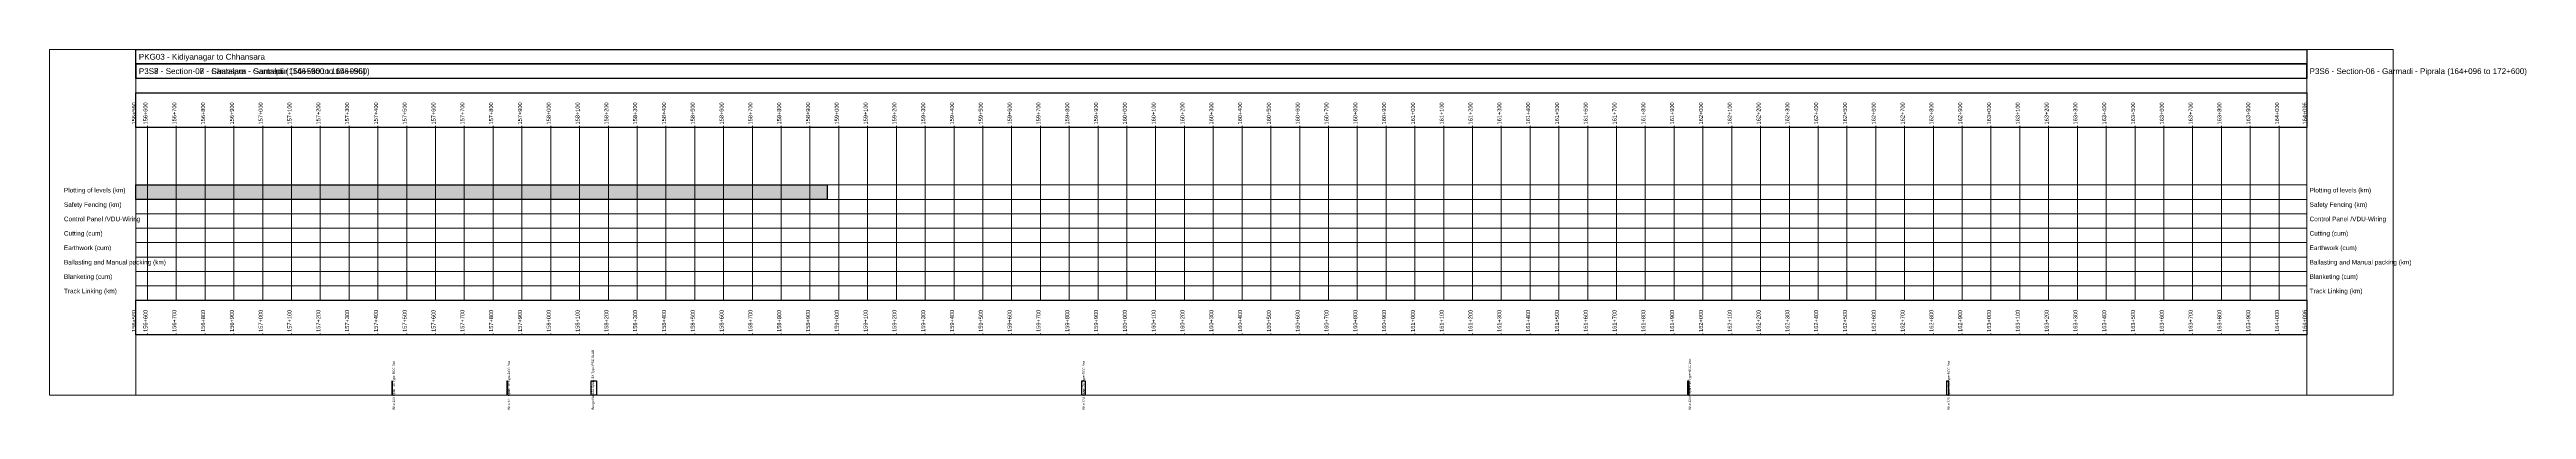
# Model space of a CAD drawing. Extents: x 156260 to 164859, y 3751 to 5000.
import ezdxf

# ---------------------------------------------------------------- set-up
doc = ezdxf.new("R2010")
doc.units = 0
doc.linetypes.add('Dashed', pattern=[0])
for name, color, linetype in [('Activity Lines', 7, 'Continuous'), ('Activity Names', 7, 'Continuous'), ('Block', 7, 'Continuous'), ('Chainage Text', 7, 'Continuous'), ('Entity', 7, 'Continuous'), ('Markers-One', 7, 'Continuous'), ('Outer Box', 7, 'Continuous'), ('Package', 7, 'Continuous'), ('Section', 7, 'Continuous'), ('Vertical Chainage Lines', 7, 'Continuous')]:
    doc.layers.add(name, color=color, linetype=linetype)
doc.styles.add('True type font', font='Arial.ttf')

msp = doc.modelspace()

# ---------------------------------------------------------------- hatches: boundary and pattern name
at = {"true_color": 0xff0080}
msp.add_hatch(color=230, dxfattribs=at).paths.add_polyline_path([(156560, 4530), (158960, 4530), (158960, 4480), (156560, 4480)])

# ---------------------------------------------------------------- linework, layer by layer
msp.add_lwpolyline([(156560, 4530), (158960, 4530), (158960, 4480), (156560, 4480)], close=True)
at = {"layer": 'Activity Lines', "color": 230, "linetype": 'Dashed', "lineweight": 15, "true_color": 0xff0080}
msp.add_polyline3d([(156560, 4530, 0), (164096, 4530, 0)], dxfattribs=at)
at = {"layer": 'Activity Lines', "color": 34, "linetype": 'Dashed', "lineweight": 15, "true_color": 0x008000}
msp.add_polyline3d([(156560, 4480, 0), (164096, 4480, 0)], dxfattribs=at)
at = {"layer": 'Activity Lines', "color": 62, "linetype": 'Dashed', "lineweight": 15, "true_color": 0x8080c0}
msp.add_polyline3d([(156560, 4430, 0), (164096, 4430, 0)], dxfattribs=at)
at = {"layer": 'Activity Lines', "color": 2, "linetype": 'Dashed', "lineweight": 15, "true_color": 0xfffb00}
msp.add_polyline3d([(156560, 4380, 0), (164096, 4380, 0)], dxfattribs=at)
at = {"layer": 'Activity Lines', "color": 54, "linetype": 'Dashed', "lineweight": 15, "true_color": 0x3884a3}
msp.add_polyline3d([(156560, 4330, 0), (164096, 4330, 0)], dxfattribs=at)
at = {"layer": 'Activity Lines', "color": 145, "linetype": 'Dashed', "lineweight": 15, "true_color": 0xff2600}
msp.add_polyline3d([(156560, 4280, 0), (164096, 4280, 0)], dxfattribs=at)
at = {"layer": 'Activity Lines', "color": 171, "linetype": 'Dashed', "lineweight": 15, "true_color": 0xff40ff}
msp.add_polyline3d([(156560, 4230, 0), (164096, 4230, 0)], dxfattribs=at)
at = {"layer": 'Activity Lines', "color": 250, "linetype": 'Dashed', "lineweight": 15, "true_color": 0x000000}
msp.add_polyline3d([(156560, 4180, 0), (164096, 4180, 0)], dxfattribs=at)
at = {"layer": 'Block', "color": 9, "linetype": 'Dashed', "lineweight": 0}
for points in [[(156560, 5000, 0), (156560, 3800, 0)], [(164096, 5000, 0), (164096, 3800, 0)]]:
    msp.add_polyline3d(points, dxfattribs=at)
at = {"layer": 'Entity', "color": 9, "lineweight": 25}
for points in [[(157449, 3850, 0), (157450, 3850, 0), (157450, 3800, 0), (157449, 3800, 0)], [(157849, 3850, 0), (157850, 3850, 0), (157850, 3800, 0), (157849, 3800, 0)], [(158140, 3850, 0), (158159, 3850, 0), (158159, 3800, 0), (158140, 3800, 0)], [(159844, 3850, 0), (159855, 3850, 0), (159855, 3800, 0), (159844, 3800, 0)], [(161948, 3850, 0), (161951, 3850, 0), (161951, 3800, 0), (161948, 3800, 0)], [(162847, 3850, 0), (162852, 3850, 0), (162852, 3800, 0), (162847, 3800, 0)]]:
    msp.add_polyline3d(points, close=True, dxfattribs=at)
at = {"layer": 'Markers-One', "color": 41, "linetype": 'Dashed', "lineweight": 0, "true_color": 0xe0e0e0}
for points in [[(156560, 4730, 0), (156560, 4735, 0)], [(156600, 4730, 0), (156600, 4735, 0)], [(156700, 4730, 0), (156700, 4735, 0)], [(156800, 4730, 0), (156800, 4735, 0)], [(156900, 4730, 0), (156900, 4735, 0)], [(157000, 4730, 0), (157000, 4735, 0)], [(157100, 4730, 0), (157100, 4735, 0)], [(157200, 4730, 0), (157200, 4735, 0)], [(157300, 4730, 0), (157300, 4735, 0)], [(157400, 4730, 0), (157400, 4735, 0)], [(157500, 4730, 0), (157500, 4735, 0)], [(157600, 4730, 0), (157600, 4735, 0)], [(157700, 4730, 0), (157700, 4735, 0)], [(157800, 4730, 0), (157800, 4735, 0)], [(157900, 4730, 0), (157900, 4735, 0)], [(158000, 4730, 0), (158000, 4735, 0)], [(158100, 4730, 0), (158100, 4735, 0)], [(158200, 4730, 0), (158200, 4735, 0)], [(158300, 4730, 0), (158300, 4735, 0)], [(158400, 4730, 0), (158400, 4735, 0)], [(158500, 4730, 0), (158500, 4735, 0)], [(158600, 4730, 0), (158600, 4735, 0)], [(158700, 4730, 0), (158700, 4735, 0)], [(158800, 4730, 0), (158800, 4735, 0)], [(158900, 4730, 0), (158900, 4735, 0)], [(159000, 4730, 0), (159000, 4735, 0)], [(159100, 4730, 0), (159100, 4735, 0)], [(159200, 4730, 0), (159200, 4735, 0)], [(159300, 4730, 0), (159300, 4735, 0)], [(159400, 4730, 0), (159400, 4735, 0)], [(159500, 4730, 0), (159500, 4735, 0)], [(159600, 4730, 0), (159600, 4735, 0)], [(159700, 4730, 0), (159700, 4735, 0)], [(159800, 4730, 0), (159800, 4735, 0)], [(159900, 4730, 0), (159900, 4735, 0)], [(160000, 4730, 0), (160000, 4735, 0)], [(160100, 4730, 0), (160100, 4735, 0)], [(160200, 4730, 0), (160200, 4735, 0)], [(160300, 4730, 0), (160300, 4735, 0)], [(160400, 4730, 0), (160400, 4735, 0)], [(160500, 4730, 0), (160500, 4735, 0)], [(160600, 4730, 0), (160600, 4735, 0)], [(160700, 4730, 0), (160700, 4735, 0)], [(160800, 4730, 0), (160800, 4735, 0)], [(160900, 4730, 0), (160900, 4735, 0)], [(161000, 4730, 0), (161000, 4735, 0)], [(161100, 4730, 0), (161100, 4735, 0)], [(161200, 4730, 0), (161200, 4735, 0)], [(161300, 4730, 0), (161300, 4735, 0)], [(161400, 4730, 0), (161400, 4735, 0)], [(161500, 4730, 0), (161500, 4735, 0)], [(161600, 4730, 0), (161600, 4735, 0)], [(161700, 4730, 0), (161700, 4735, 0)], [(161800, 4730, 0), (161800, 4735, 0)], [(161900, 4730, 0), (161900, 4735, 0)], [(162000, 4730, 0), (162000, 4735, 0)], [(162100, 4730, 0), (162100, 4735, 0)], [(162200, 4730, 0), (162200, 4735, 0)], [(162300, 4730, 0), (162300, 4735, 0)], [(162400, 4730, 0), (162400, 4735, 0)], [(162500, 4730, 0), (162500, 4735, 0)], [(162600, 4730, 0), (162600, 4735, 0)], [(162700, 4730, 0), (162700, 4735, 0)], [(162800, 4730, 0), (162800, 4735, 0)], [(162900, 4730, 0), (162900, 4735, 0)], [(163000, 4730, 0), (163000, 4735, 0)], [(163100, 4730, 0), (163100, 4735, 0)], [(163200, 4730, 0), (163200, 4735, 0)], [(163300, 4730, 0), (163300, 4735, 0)], [(163400, 4730, 0), (163400, 4735, 0)], [(163500, 4730, 0), (163500, 4735, 0)], [(163600, 4730, 0), (163600, 4735, 0)], [(163700, 4730, 0), (163700, 4735, 0)], [(163800, 4730, 0), (163800, 4735, 0)], [(163900, 4730, 0), (163900, 4735, 0)], [(164000, 4730, 0), (164000, 4735, 0)], [(164096, 4730, 0), (164096, 4735, 0)], [(156560, 4010, 0), (156560, 4015, 0)], [(156600, 4010, 0), (156600, 4015, 0)], [(156700, 4010, 0), (156700, 4015, 0)], [(156800, 4010, 0), (156800, 4015, 0)], [(156900, 4010, 0), (156900, 4015, 0)], [(157000, 4010, 0), (157000, 4015, 0)], [(157100, 4010, 0), (157100, 4015, 0)], [(157200, 4010, 0), (157200, 4015, 0)], [(157300, 4010, 0), (157300, 4015, 0)], [(157400, 4010, 0), (157400, 4015, 0)], [(157500, 4010, 0), (157500, 4015, 0)], [(157600, 4010, 0), (157600, 4015, 0)], [(157700, 4010, 0), (157700, 4015, 0)], [(157800, 4010, 0), (157800, 4015, 0)], [(157900, 4010, 0), (157900, 4015, 0)], [(158000, 4010, 0), (158000, 4015, 0)], [(158100, 4010, 0), (158100, 4015, 0)], [(158200, 4010, 0), (158200, 4015, 0)], [(158300, 4010, 0), (158300, 4015, 0)], [(158400, 4010, 0), (158400, 4015, 0)], [(158500, 4010, 0), (158500, 4015, 0)], [(158600, 4010, 0), (158600, 4015, 0)], [(158700, 4010, 0), (158700, 4015, 0)], [(158800, 4010, 0), (158800, 4015, 0)], [(158900, 4010, 0), (158900, 4015, 0)], [(159000, 4010, 0), (159000, 4015, 0)], [(159100, 4010, 0), (159100, 4015, 0)], [(159200, 4010, 0), (159200, 4015, 0)], [(159300, 4010, 0), (159300, 4015, 0)], [(159400, 4010, 0), (159400, 4015, 0)], [(159500, 4010, 0), (159500, 4015, 0)], [(159600, 4010, 0), (159600, 4015, 0)], [(159700, 4010, 0), (159700, 4015, 0)], [(159800, 4010, 0), (159800, 4015, 0)], [(159900, 4010, 0), (159900, 4015, 0)], [(160000, 4010, 0), (160000, 4015, 0)], [(160100, 4010, 0), (160100, 4015, 0)], [(160200, 4010, 0), (160200, 4015, 0)], [(160300, 4010, 0), (160300, 4015, 0)], [(160400, 4010, 0), (160400, 4015, 0)], [(160500, 4010, 0), (160500, 4015, 0)], [(160600, 4010, 0), (160600, 4015, 0)], [(160700, 4010, 0), (160700, 4015, 0)], [(160800, 4010, 0), (160800, 4015, 0)], [(160900, 4010, 0), (160900, 4015, 0)], [(161000, 4010, 0), (161000, 4015, 0)], [(161100, 4010, 0), (161100, 4015, 0)], [(161200, 4010, 0), (161200, 4015, 0)], [(161300, 4010, 0), (161300, 4015, 0)], [(161400, 4010, 0), (161400, 4015, 0)], [(161500, 4010, 0), (161500, 4015, 0)], [(161600, 4010, 0), (161600, 4015, 0)], [(161700, 4010, 0), (161700, 4015, 0)], [(161800, 4010, 0), (161800, 4015, 0)], [(161900, 4010, 0), (161900, 4015, 0)], [(162000, 4010, 0), (162000, 4015, 0)], [(162100, 4010, 0), (162100, 4015, 0)], [(162200, 4010, 0), (162200, 4015, 0)], [(162300, 4010, 0), (162300, 4015, 0)], [(162400, 4010, 0), (162400, 4015, 0)], [(162500, 4010, 0), (162500, 4015, 0)], [(162600, 4010, 0), (162600, 4015, 0)], [(162700, 4010, 0), (162700, 4015, 0)], [(162800, 4010, 0), (162800, 4015, 0)], [(162900, 4010, 0), (162900, 4015, 0)], [(163000, 4010, 0), (163000, 4015, 0)], [(163100, 4010, 0), (163100, 4015, 0)], [(163200, 4010, 0), (163200, 4015, 0)], [(163300, 4010, 0), (163300, 4015, 0)], [(163400, 4010, 0), (163400, 4015, 0)], [(163500, 4010, 0), (163500, 4015, 0)], [(163600, 4010, 0), (163600, 4015, 0)], [(163700, 4010, 0), (163700, 4015, 0)], [(163800, 4010, 0), (163800, 4015, 0)], [(163900, 4010, 0), (163900, 4015, 0)], [(164000, 4010, 0), (164000, 4015, 0)], [(164096, 4010, 0), (164096, 4015, 0)]]:
    msp.add_polyline3d(points, dxfattribs=at)
at = {"layer": 'Outer Box', "color": 9, "lineweight": 5}
msp.add_polyline3d([(156260, 5000, 0), (164396, 5000, 0), (164396, 3800, 0), (156260, 3800, 0)], close=True, dxfattribs=at)
at = {"layer": 'Package', "color": 9, "lineweight": 25}
for points in [[(156560, 5000, 0), (164096, 5000, 0), (164096, 4950, 0), (156560, 4950, 0)], [(156560, 4850, 0), (164096, 4850, 0), (164096, 4730, 0), (156560, 4730, 0)], [(156560, 4130, 0), (164096, 4130, 0), (164096, 4010, 0), (156560, 4010, 0)]]:
    msp.add_polyline3d(points, close=True, dxfattribs=at)
at = {"layer": 'Section', "color": 9, "lineweight": 25}
for points in [[(156560, 4950, 0), (156560, 4950, 0), (156560, 4900, 0), (156560, 4900, 0)], [(156560, 4950, 0), (164096, 4950, 0), (164096, 4900, 0), (156560, 4900, 0)], [(164096, 4950, 0), (164096, 4950, 0), (164096, 4900, 0), (164096, 4900, 0)]]:
    msp.add_polyline3d(points, close=True, dxfattribs=at)
at = {"layer": 'Vertical Chainage Lines', "color": 41, "linetype": 'Dashed', "lineweight": 0, "true_color": 0xe0e0e0}
for points in [[(156600, 4730, 0), (156600, 4130, 0)], [(156700, 4730, 0), (156700, 4130, 0)], [(156800, 4730, 0), (156800, 4130, 0)], [(156900, 4730, 0), (156900, 4130, 0)], [(157000, 4730, 0), (157000, 4130, 0)], [(157100, 4730, 0), (157100, 4130, 0)], [(157200, 4730, 0), (157200, 4130, 0)], [(157300, 4730, 0), (157300, 4130, 0)], [(157400, 4730, 0), (157400, 4130, 0)], [(157500, 4730, 0), (157500, 4130, 0)], [(157600, 4730, 0), (157600, 4130, 0)], [(157700, 4730, 0), (157700, 4130, 0)], [(157800, 4730, 0), (157800, 4130, 0)], [(157900, 4730, 0), (157900, 4130, 0)], [(158000, 4730, 0), (158000, 4130, 0)], [(158100, 4730, 0), (158100, 4130, 0)], [(158200, 4730, 0), (158200, 4130, 0)], [(158300, 4730, 0), (158300, 4130, 0)], [(158400, 4730, 0), (158400, 4130, 0)], [(158500, 4730, 0), (158500, 4130, 0)], [(158600, 4730, 0), (158600, 4130, 0)], [(158700, 4730, 0), (158700, 4130, 0)], [(158800, 4730, 0), (158800, 4130, 0)], [(158900, 4730, 0), (158900, 4130, 0)], [(159000, 4730, 0), (159000, 4130, 0)], [(159100, 4730, 0), (159100, 4130, 0)], [(159200, 4730, 0), (159200, 4130, 0)], [(159300, 4730, 0), (159300, 4130, 0)], [(159400, 4730, 0), (159400, 4130, 0)], [(159500, 4730, 0), (159500, 4130, 0)], [(159600, 4730, 0), (159600, 4130, 0)], [(159700, 4730, 0), (159700, 4130, 0)], [(159800, 4730, 0), (159800, 4130, 0)], [(159900, 4730, 0), (159900, 4130, 0)], [(160000, 4730, 0), (160000, 4130, 0)], [(160100, 4730, 0), (160100, 4130, 0)], [(160200, 4730, 0), (160200, 4130, 0)], [(160300, 4730, 0), (160300, 4130, 0)], [(160400, 4730, 0), (160400, 4130, 0)], [(160500, 4730, 0), (160500, 4130, 0)], [(160600, 4730, 0), (160600, 4130, 0)], [(160700, 4730, 0), (160700, 4130, 0)], [(160800, 4730, 0), (160800, 4130, 0)], [(160900, 4730, 0), (160900, 4130, 0)], [(161000, 4730, 0), (161000, 4130, 0)], [(161100, 4730, 0), (161100, 4130, 0)], [(161200, 4730, 0), (161200, 4130, 0)], [(161300, 4730, 0), (161300, 4130, 0)], [(161400, 4730, 0), (161400, 4130, 0)], [(161500, 4730, 0), (161500, 4130, 0)], [(161600, 4730, 0), (161600, 4130, 0)], [(161700, 4730, 0), (161700, 4130, 0)], [(161800, 4730, 0), (161800, 4130, 0)], [(161900, 4730, 0), (161900, 4130, 0)], [(162000, 4730, 0), (162000, 4130, 0)], [(162100, 4730, 0), (162100, 4130, 0)], [(162200, 4730, 0), (162200, 4130, 0)], [(162300, 4730, 0), (162300, 4130, 0)], [(162400, 4730, 0), (162400, 4130, 0)], [(162500, 4730, 0), (162500, 4130, 0)], [(162600, 4730, 0), (162600, 4130, 0)], [(162700, 4730, 0), (162700, 4130, 0)], [(162800, 4730, 0), (162800, 4130, 0)], [(162900, 4730, 0), (162900, 4130, 0)], [(163000, 4730, 0), (163000, 4130, 0)], [(163100, 4730, 0), (163100, 4130, 0)], [(163200, 4730, 0), (163200, 4130, 0)], [(163300, 4730, 0), (163300, 4130, 0)], [(163400, 4730, 0), (163400, 4130, 0)], [(163500, 4730, 0), (163500, 4130, 0)], [(163600, 4730, 0), (163600, 4130, 0)], [(163700, 4730, 0), (163700, 4130, 0)], [(163800, 4730, 0), (163800, 4130, 0)], [(163900, 4730, 0), (163900, 4130, 0)], [(164000, 4730, 0), (164000, 4130, 0)]]:
    msp.add_polyline3d(points, dxfattribs=at)

# ---------------------------------------------------------------- texts
at = {"layer": 'Activity Names', "color": 230, "lineweight": 15, "true_color": 0xff0080, "style": 'True type font'}
for p in [(156310, 4504), (164106, 4504)]:
    msp.add_text('Plotting of levels (km)', height=16, dxfattribs=at).set_placement(p)
at = {"layer": 'Activity Names', "color": 34, "lineweight": 15, "true_color": 0x008000, "style": 'True type font'}
for p in [(156310, 4454), (164106, 4454)]:
    msp.add_text('Safety Fencing (km)', height=16, dxfattribs=at).set_placement(p)
at = {"layer": 'Activity Names', "color": 62, "lineweight": 15, "true_color": 0x8080c0, "style": 'True type font'}
for p in [(156310, 4404), (164106, 4404)]:
    msp.add_text('Control Panel /VDU-Wiring', height=16, dxfattribs=at).set_placement(p)
at = {"layer": 'Activity Names', "color": 2, "lineweight": 15, "true_color": 0xfffb00, "style": 'True type font'}
for p in [(156310, 4354), (164106, 4354)]:
    msp.add_text('Cutting (cum)', height=16, dxfattribs=at).set_placement(p)
at = {"layer": 'Activity Names', "color": 54, "lineweight": 15, "true_color": 0x3884a3, "style": 'True type font'}
for p in [(156310, 4304), (164106, 4304)]:
    msp.add_text('Earthwork (cum)', height=16, dxfattribs=at).set_placement(p)
at = {"layer": 'Activity Names', "color": 145, "lineweight": 15, "true_color": 0xff2600, "style": 'True type font'}
for p in [(156310, 4254), (164106, 4254)]:
    msp.add_text('Ballasting and Manual packing (km)', height=16, dxfattribs=at).set_placement(p)
at = {"layer": 'Activity Names', "color": 171, "lineweight": 15, "true_color": 0xff40ff, "style": 'True type font'}
for p in [(156310, 4204), (164106, 4204)]:
    msp.add_text('Blanketing (cum)', height=16, dxfattribs=at).set_placement(p)
at = {"layer": 'Activity Names', "color": 250, "lineweight": 15, "true_color": 0x000000, "style": 'True type font'}
for p in [(156310, 4154), (164106, 4154)]:
    msp.add_text('Track Linking (km)', height=16, dxfattribs=at).set_placement(p)
at = {"layer": 'Chainage Text', "color": 9, "lineweight": 15, "style": 'True type font'}
for s, p in [('156+560', (156560, 4740)), ('156+600', (156600, 4740)), ('156+700', (156700, 4740)), ('156+800', (156800, 4740)), ('156+900', (156900, 4740)), ('157+000', (157000, 4740)), ('157+100', (157100, 4740)), ('157+200', (157200, 4740)), ('157+300', (157300, 4740)), ('157+400', (157400, 4740)), ('157+500', (157500, 4740)), ('157+600', (157600, 4740)), ('157+700', (157700, 4740)), ('157+800', (157800, 4740)), ('157+900', (157900, 4740)), ('158+000', (158000, 4740)), ('158+100', (158100, 4740)), ('158+200', (158200, 4740)), ('158+300', (158300, 4740)), ('158+400', (158400, 4740)), ('158+500', (158500, 4740)), ('158+600', (158600, 4740)), ('158+700', (158700, 4740)), ('158+800', (158800, 4740)), ('158+900', (158900, 4740)), ('159+000', (159000, 4740)), ('159+100', (159100, 4740)), ('159+200', (159200, 4740)), ('159+300', (159300, 4740)), ('159+400', (159400, 4740)), ('159+500', (159500, 4740)), ('159+600', (159600, 4740)), ('159+700', (159700, 4740)), ('159+800', (159800, 4740)), ('159+900', (159900, 4740)), ('160+000', (160000, 4740)), ('160+100', (160100, 4740)), ('160+200', (160200, 4740)), ('160+300', (160300, 4740)), ('160+400', (160400, 4740)), ('160+500', (160500, 4740)), ('160+600', (160600, 4740)), ('160+700', (160700, 4740)), ('160+800', (160800, 4740)), ('160+900', (160900, 4740)), ('161+000', (161000, 4740)), ('161+100', (161100, 4740)), ('161+200', (161200, 4740)), ('161+300', (161300, 4740)), ('161+400', (161400, 4740)), ('161+500', (161500, 4740)), ('161+600', (161600, 4740)), ('161+700', (161700, 4740)), ('161+800', (161800, 4740)), ('161+900', (161900, 4740)), ('162+000', (162000, 4740)), ('162+100', (162100, 4740)), ('162+200', (162200, 4740)), ('162+300', (162300, 4740)), ('162+400', (162400, 4740)), ('162+500', (162500, 4740)), ('162+600', (162600, 4740)), ('162+700', (162700, 4740)), ('162+800', (162800, 4740)), ('162+900', (162900, 4740)), ('163+000', (163000, 4740)), ('163+100', (163100, 4740)), ('163+200', (163200, 4740)), ('163+300', (163300, 4740)), ('163+400', (163400, 4740)), ('163+500', (163500, 4740)), ('163+600', (163600, 4740)), ('163+700', (163700, 4740)), ('163+800', (163800, 4740)), ('163+900', (163900, 4740)), ('164+000', (164000, 4740)), ('164+096', (164096, 4740)), ('156+560', (156560, 4020)), ('156+600', (156600, 4020)), ('156+700', (156700, 4020)), ('156+800', (156800, 4020)), ('156+900', (156900, 4020)), ('157+000', (157000, 4020)), ('157+100', (157100, 4020)), ('157+200', (157200, 4020)), ('157+300', (157300, 4020)), ('157+400', (157400, 4020)), ('157+500', (157500, 4020)), ('157+600', (157600, 4020)), ('157+700', (157700, 4020)), ('157+800', (157800, 4020)), ('157+900', (157900, 4020)), ('158+000', (158000, 4020)), ('158+100', (158100, 4020)), ('158+200', (158200, 4020)), ('158+300', (158300, 4020)), ('158+400', (158400, 4020)), ('158+500', (158500, 4020)), ('158+600', (158600, 4020)), ('158+700', (158700, 4020)), ('158+800', (158800, 4020)), ('158+900', (158900, 4020)), ('159+000', (159000, 4020)), ('159+100', (159100, 4020)), ('159+200', (159200, 4020)), ('159+300', (159300, 4020)), ('159+400', (159400, 4020)), ('159+500', (159500, 4020)), ('159+600', (159600, 4020)), ('159+700', (159700, 4020)), ('159+800', (159800, 4020)), ('159+900', (159900, 4020)), ('160+000', (160000, 4020)), ('160+100', (160100, 4020)), ('160+200', (160200, 4020)), ('160+300', (160300, 4020)), ('160+400', (160400, 4020)), ('160+500', (160500, 4020)), ('160+600', (160600, 4020)), ('160+700', (160700, 4020)), ('160+800', (160800, 4020)), ('160+900', (160900, 4020)), ('161+000', (161000, 4020)), ('161+100', (161100, 4020)), ('161+200', (161200, 4020)), ('161+300', (161300, 4020)), ('161+400', (161400, 4020)), ('161+500', (161500, 4020)), ('161+600', (161600, 4020)), ('161+700', (161700, 4020)), ('161+800', (161800, 4020)), ('161+900', (161900, 4020)), ('162+000', (162000, 4020)), ('162+100', (162100, 4020)), ('162+200', (162200, 4020)), ('162+300', (162300, 4020)), ('162+400', (162400, 4020)), ('162+500', (162500, 4020)), ('162+600', (162600, 4020)), ('162+700', (162700, 4020)), ('162+800', (162800, 4020)), ('162+900', (162900, 4020)), ('163+000', (163000, 4020)), ('163+100', (163100, 4020)), ('163+200', (163200, 4020)), ('163+300', (163300, 4020)), ('163+400', (163400, 4020)), ('163+500', (163500, 4020)), ('163+600', (163600, 4020)), ('163+700', (163700, 4020)), ('163+800', (163800, 4020)), ('163+900', (163900, 4020)), ('164+000', (164000, 4020)), ('164+096', (164096, 4020))]:
    msp.add_text(s, height=14, rotation=90, dxfattribs=at).set_placement(p)
at = {"layer": 'Entity', "color": 9, "lineweight": 15, "style": 'True type font'}
for s, p in [('Bridge No-122 Span- 3X Type-PSC SLAB', (158150, 3750)), ('BNo.120 Span- 1x Type-RCC Box', (157459, 3750)), ('BNo.121 Span- 1x Type-RCC Box', (157859, 3750)), ('BNo.124 Span- 2x Type-RCC Box', (159854, 3750)), ('BNo.125A Span- 1x Type-RCC Box', (161958, 3750)), ('BNo.126 Span- 1x Type-RCC Box', (162857, 3750))]:
    msp.add_text(s, height=8, rotation=90, dxfattribs=at).set_placement(p)
at = {"layer": 'Package', "color": 8, "lineweight": 15, "style": 'True type font'}
msp.add_text('PKG03 - Kidiyanagar to Chhansara', height=20, dxfattribs=at).set_placement((156570, 4965))
at = {"layer": 'Section', "color": 8, "lineweight": 15, "style": 'True type font'}
for s, p in [('P3S8 - Section-08 - Chansara - Santalpur (146+960 to 156+560)', (156570, 4915)), ('P3S7 - Section-07 - Santalpur - Garmadi (156+560 to 164+096)', (156570, 4915)), ('P3S6 - Section-06 - Garmadi - Piprala (164+096 to 172+600)', (164106, 4915))]:
    msp.add_text(s, height=20, dxfattribs=at).set_placement(p)

doc.saveas('drawing.dxf')
